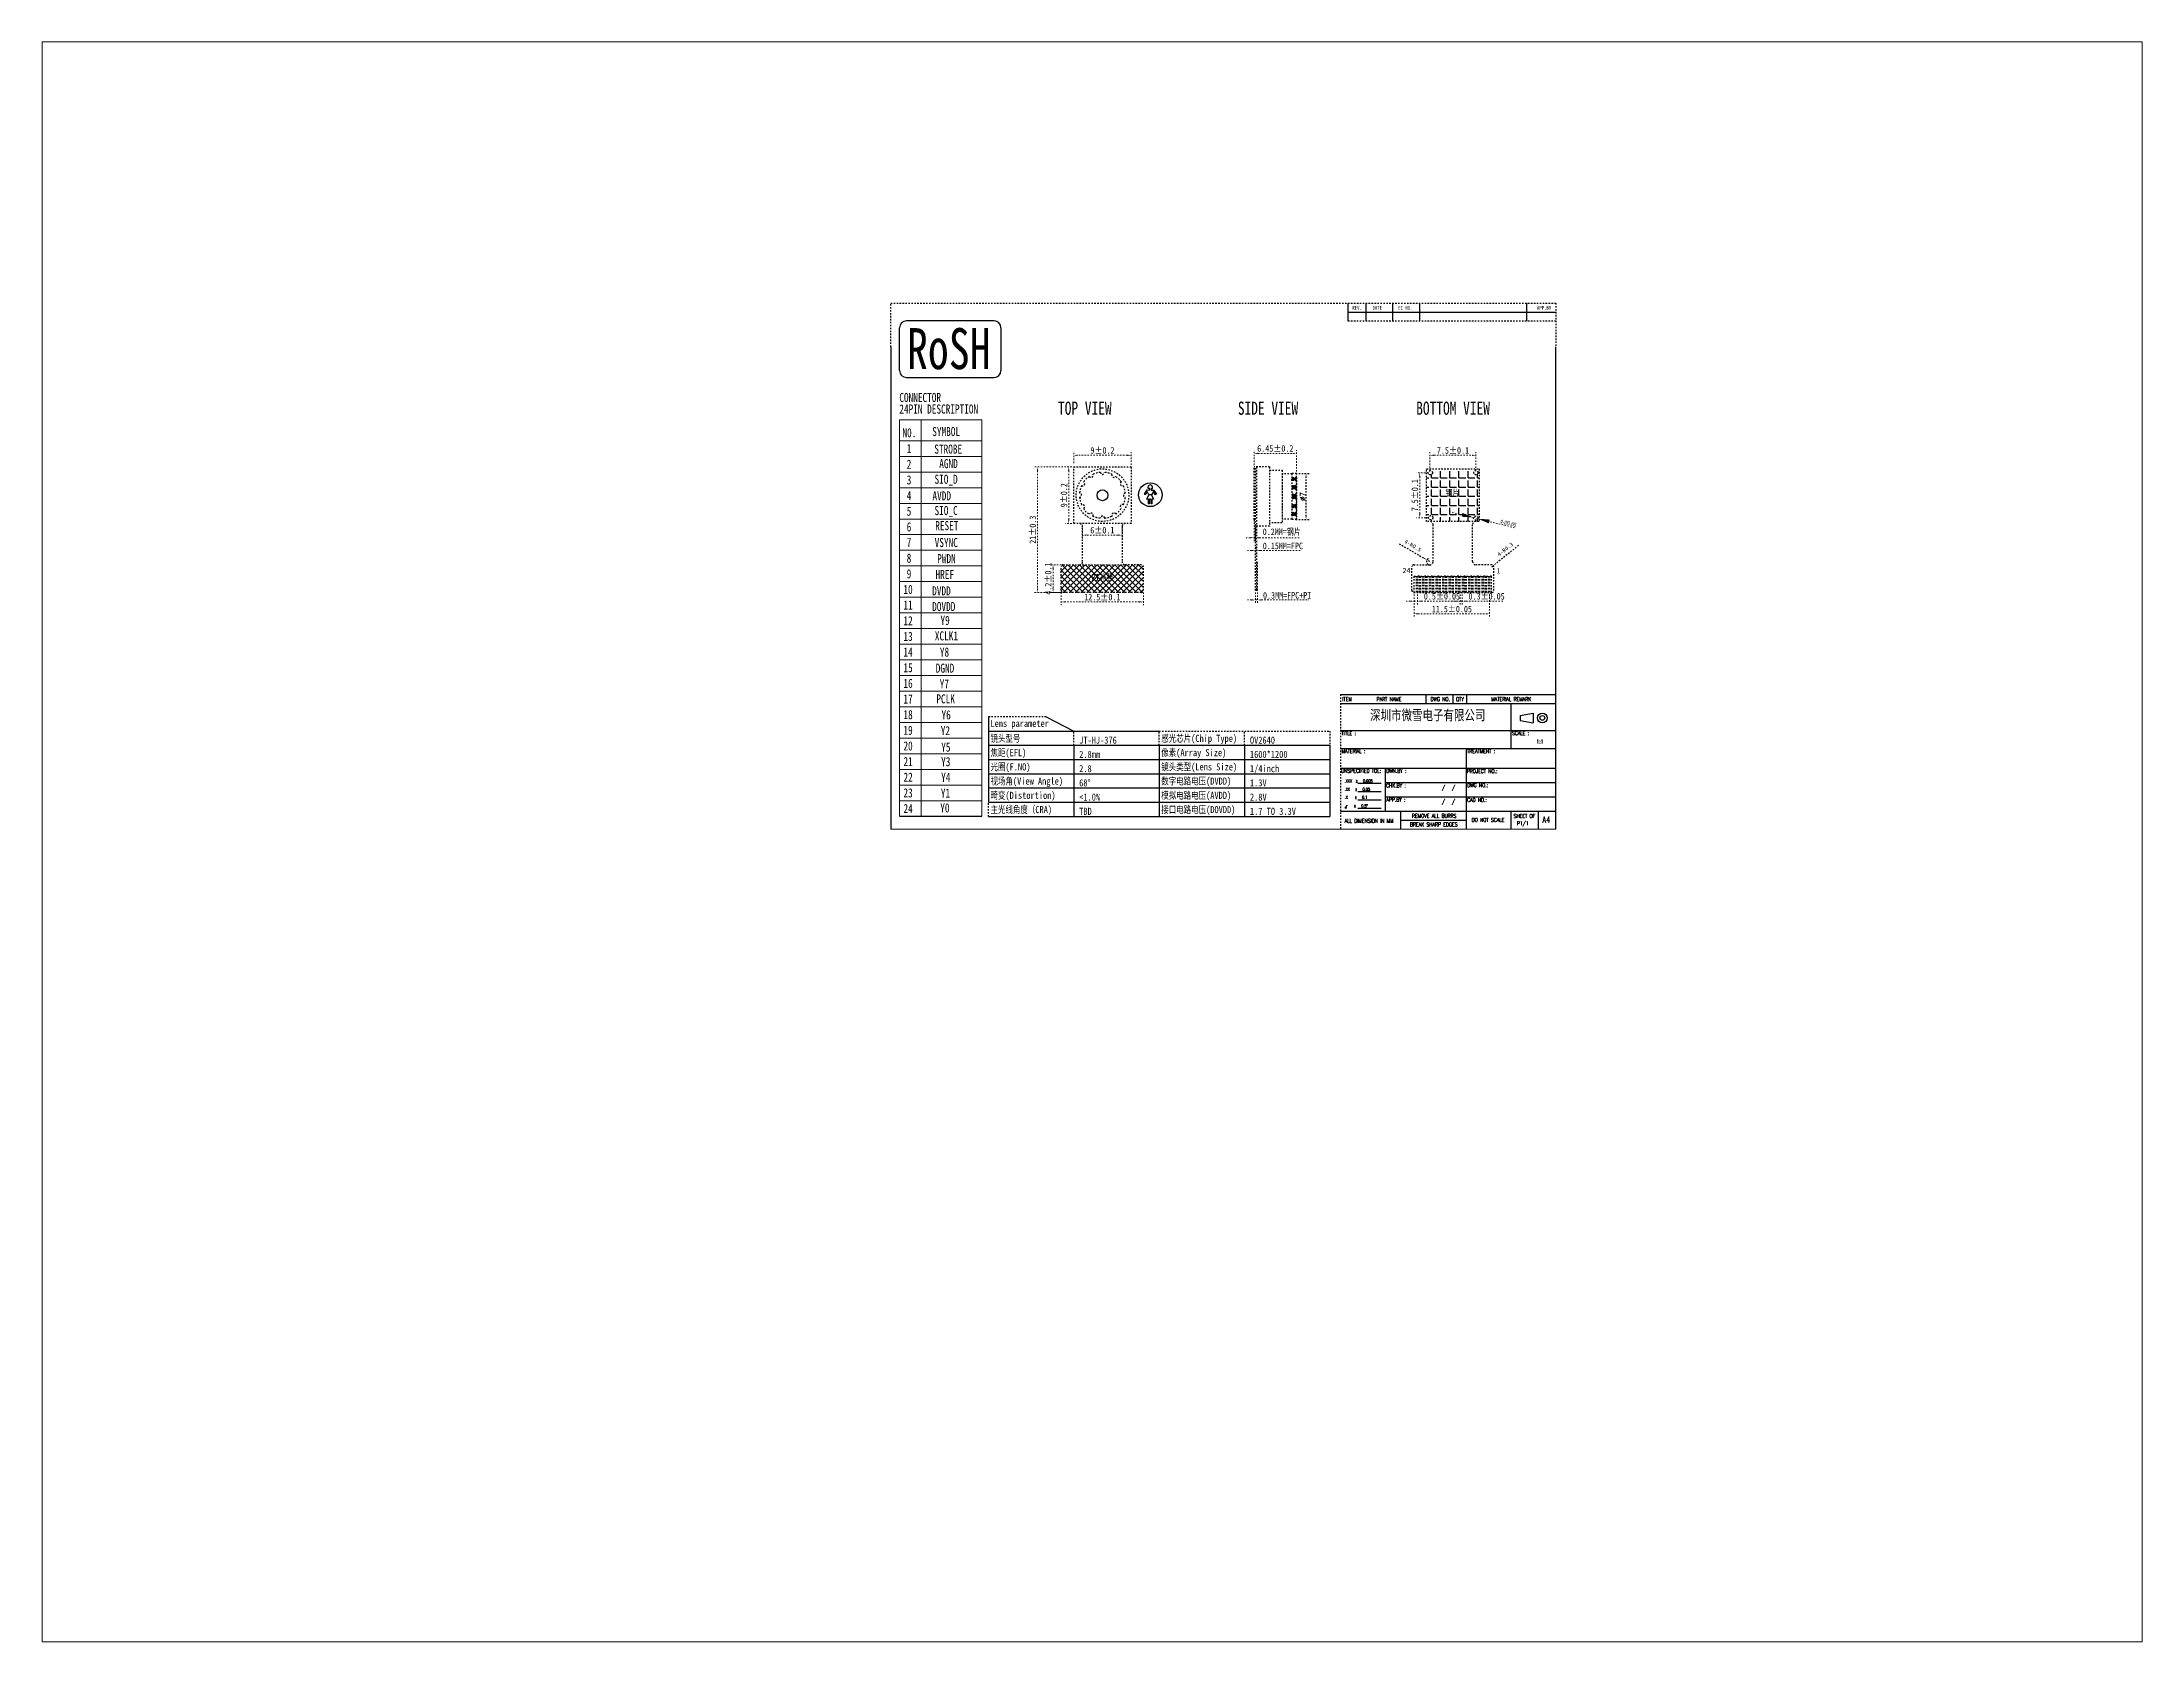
# Paper-space layout '布局1' of a CAD drawing. Header units: millimetres. Extents: x 27 to 240, y 20 to 183.
# The model-space entities are those that its viewports show. They can reach past a viewport. Long polylines and large blocks are cut down to what shows.
import ezdxf

# ---------------------------------------------------------------- set-up
doc = ezdxf.new("R2010")
doc.units = ezdxf.units.MM
doc.header["$LTSCALE"] = 0.05
doc.linetypes.add('JIS_02_0.7', pattern=[1.35, 0.75, -0.6])
doc.layers.add('TEXT', color=4, linetype='Continuous')
doc.layers.add('粗实线层', color=7, linetype='Continuous', lineweight=18)
doc.styles.add('COMPLEX', font='complex', dxfattribs={"width": 0.7, "height": 3})
doc.styles.add('宋体', font='', dxfattribs={"width": 0.75})
doc.styles.add('样式 1', font='', dxfattribs={"width": 0.75})
doc.styles.add('样式 2', font='romant.shx')
doc.styles.get('宋体').set_extended_font_data('SimSun')
doc.styles.get('样式 1').set_extended_font_data('SimSun')
doc.dimstyles.new('ISO-25', dxfattribs={"dimtxt": 0.6, "dimasz": 0.5, "dimexe": 0.3, "dimexo": 0.2, "dimgap": 0.5, "dimtad": 1, "dimdsep": 46, "dimtxsty": 'Standard', "dimcen": 0.6, "dimclrd": 2, "dimclre": 2, "dimadec": 0, "dimazin": 0, "dimtol": 1, "dimtp": 0.1, "dimtm": 0.1, "dimtfac": 1, "dimtmove": 0, "dimatfit": 3, "dimfxl": 1, "dimarcsym": 0})
doc.dimstyles.new('ISO-25$0', dxfattribs={"dimscale": 0, "dimtxt": 1, "dimasz": 0.6, "dimexe": 0.5, "dimexo": 0.3, "dimgap": 0.2, "dimtad": 1, "dimrnd": 0.0005, "dimdsep": 46, "dimtxsty": '样式 1', "dimcen": 2.5, "dimclrd": 3, "dimclre": 3, "dimclrt": 3, "dimazin": 0, "dimtfac": 1, "dimtmove": 0, "dimatfit": 3, "dimfxl": 1, "dimlwd": 9, "dimlwe": 9, "dimarcsym": 0})
doc.dimstyles.new('ISO-25$3', dxfattribs={"dimscale": 0.6, "dimtxt": 1, "dimasz": 3, "dimexe": 0.5, "dimexo": 0.3, "dimgap": 0.2, "dimtad": 1, "dimrnd": 0.0005, "dimdsep": 46, "dimtxsty": '样式 1', "dimcen": 2.5, "dimclrd": 3, "dimclre": 3, "dimclrt": 3, "dimaunit": 1, "dimazin": 0, "dimtfac": 1, "dimtmove": 0, "dimatfit": 3, "dimfxl": 1, "dimlwd": 9, "dimlwe": 9, "dimarcsym": 0})
doc.dimstyles.new('副本 F', dxfattribs={"dimscale": 0.5, "dimtxt": 1.5, "dimasz": 1, "dimexe": 1, "dimexo": 0.5, "dimgap": 0.3, "dimtad": 1, "dimdsep": 46, "dimtxsty": '样式 2', "dimcen": 1, "dimclrd": 3, "dimclre": 3, "dimclrt": 3, "dimazin": 0, "dimtp": 0.5, "dimtm": 0.5, "dimtfac": 1, "dimtmove": 0, "dimatfit": 3, "dimfxl": 1, "dimtzin": 0, "dimarcsym": 0})
pattern_1 = [(45, (7.0305, 7.33355), (-0.1122532, 0.1122532), [])]

psp = doc.layouts.new('布局1')

msp = doc.modelspace()

# ---------------------------------------------------------------- texts
at = {"lineweight": 18, "style": '宋体', "width": 0.75}
for s, height, p in [('24PIN DESCRIPTION', 1.38388, (30.88, 194.361)), ('CONNECTOR', 1.3839, (30.88, 196.119)), ('N0.', 1.3839, (31.358, 190.752)), ('SYMBOL', 1.3839, (35.898, 190.934)), ('1', 1.384, (32.003, 188.338)), ('STROBE', 1.3839, (36.208, 188.261)), ('2', 1.384, (32.003, 185.955)), ('AGND', 1.3839, (36.959, 186.051)), ('4', 1.384, (32.003, 181.19)), ('3', 1.384, (32.003, 183.573)), (' AVDD', 1.3839, (35.221, 181.142)), ('SIO_D', 1.3839, (36.239, 183.673)), ('5', 1.384, (32.003, 178.807)), ('SIO_C', 1.3839, (36.239, 178.908)), ('6', 1.384, (32.003, 176.425)), ('RESET', 1.3839, (36.347, 176.609)), ('8', 1.384, (32.003, 171.66)), ('7', 1.384, (32.003, 174.042)), ('VSYNC', 1.3839, (36.265, 174.037)), ('PWDN', 1.3839, (36.647, 171.583)), ('9', 1.384, (32.003, 169.277)), ('HREF', 1.3839, (36.395, 169.179)), ('10', 1.3839, (31.506, 166.895)), (' DVDD', 1.3839, (35.176, 166.673)), ('11', 1.3839, (31.506, 164.512)), ('12', 1.3839, (31.506, 162.129)), (' DOVDD', 1.3839, (35.176, 164.29)), ('Y9', 1.3839, (37.145, 162.184)), ('13', 1.3839, (31.506, 159.747)), ('XCLK1', 1.3839, (36.284, 159.82)), ('14', 1.3839, (31.506, 157.364)), ('Y8', 1.3839, (37.054, 157.359)), ('15', 1.3839, (31.506, 154.982)), ('16', 1.3839, (31.506, 152.599)), ('DGND', 1.3839, (36.421, 154.907)), ('Y7', 1.3839, (37.032, 152.52)), ('17', 1.3839, (31.506, 150.217)), ('PCLK', 1.3839, (36.516, 150.23)), ('18', 1.3839, (31.506, 147.834)), ('Y6', 1.3839, (37.304, 147.801)), ('20', 1.3839, (31.506, 143.069)), ('19', 1.3839, (31.506, 145.451)), ('Y2', 1.3839, (37.19, 145.401)), ('Y5', 1.3839, (37.259, 142.888)), ('JT-HJ-376', 1.0843, (58.268, 144.103)), ('OV2640', 1.0843, (84.266, 144.103)), ('21', 1.3839, (31.506, 140.686)), ('Y3', 1.3839, (37.249, 140.669)), ('2.8mm', 1.0843, (58.268, 141.935)), ('2.8', 1.0843, (58.268, 139.766)), ('1600*1200', 1.0843, (84.266, 141.935)), ('1/4inch', 1.0843, (84.266, 139.766)), ('22', 1.3839, (31.506, 138.304)), ('Y4', 1.3839, (37.249, 138.287)), ('68%%D', 1.0843, (58.268, 137.597)), ('1.3V', 1.0843, (84.266, 137.597)), ('23', 1.3839, (31.506, 135.921)), ('24', 1.3839, (31.506, 133.538)), ('Y0', 1.3839, (37.114, 133.631)), ('Y1', 1.3839, (37.204, 135.875)), ('TBD', 1.0843, (58.268, 133.26)), ('<1.0%%%', 1.0843, (58.268, 135.429)), ('2.8V', 1.0843, (84.266, 135.429)), ('1.7 TO 3.3V', 1.08431, (84.266, 133.26))]:
    msp.add_text(s, height=height, dxfattribs=at).set_placement(p)
at = {"color": 7, "insert": (102.775, 224.457), "char_height": 0.6, "attachment_point": 1}
msp.add_mtext('\\A1;', dxfattribs=at)
at = {"linetype": 'JIS_02_0.7', "ltscale": 0.0001, "char_height": 1, "width": 8.52904, "attachment_point": 1, "style": '宋体'}
for s, insert in [('{\\C3;钢片}', (114.048, 182.77)), ('{\\C3;PI补强}', (60.138, 169.94))]:
    msp.add_mtext(s, dxfattribs=dict(at, insert=insert))
at = {"color": 3, "linetype": 'JIS_02_0.7', "ltscale": 0.0001, "char_height": 0.8, "width": 2.72725, "attachment_point": 1}
for s, insert in [('{\\C1;24}', (107.482, 170.863)), ('{\\C1;1}', (121.809, 170.818))]:
    msp.add_mtext(s, dxfattribs=dict(at, insert=insert))
at = {"color": 1, "linetype": 'JIS_02_0.7', "ltscale": 0.0001, "insert": (102.558, 149.231), "char_height": 1.56038, "width": 66.27679, "attachment_point": 1, "style": '宋体'}
msp.add_mtext('深圳市微雪电子有限公司', dxfattribs=at)
at = {"layer": 'TEXT', "color": 0, "char_height": 2, "attachment_point": 1, "style": '宋体'}
for s, insert, width in [('TOP VIEW', (55.044, 196.177), 49.70901), ('SIDE VIEW', (82.425, 196.177), 49.70901), ('BOTTOM VIEW', (109.583, 196.177), 63.63421)]:
    msp.add_mtext(s, dxfattribs=dict(at, insert=insert, width=width))
at = {"layer": '粗实线层', "lineweight": -3}
for s, height, style, width, p in [('REV.', 0.5874, '宋体', 0.75, (99.865, 210.172)), ('DATE', 0.5874, '宋体', 0.75, (102.947, 210.172)), ('EC NO.', 0.5874, '宋体', 0.75, (106.835, 210.172)), ('APP.BY', 0.5874, '宋体', 0.75, (127.974, 210.172)), ('ITEM', 0.5904, 'COMPLEX', 0.7, (98.336, 150.58)), ('PART NAME', 0.5904, 'COMPLEX', 0.7, (103.551, 150.58)), ('DWG NO.', 0.5904, 'COMPLEX', 0.7, (111.768, 150.58)), ('QTY', 0.5904, 'COMPLEX', 0.7, (115.637, 150.58)), ('MATERIAL REMARK', 0.59042, 'COMPLEX', 0.7, (121.009, 150.58)), ('Lens parameter', 1.08431, '宋体', 0.75, (44.761, 146.641)), ('镜头型号', 1.0843, '宋体', 0.75, (44.761, 144.367)), ('感光芯片(Chip Type)', 1.08431, '宋体', 0.75, (70.76, 144.367)), ('TITLE :', 0.5904, 'COMPLEX', 0.7, (98.2, 145.38)), ('SCALE :', 0.5904, 'COMPLEX', 0.7, (124.157, 145.401)), ('1:1', 0.5904, 'COMPLEX', 0.7, (127.884, 144.148)), ('焦距(EFL)', 1.0843, '宋体', 0.75, (44.761, 142.198)), ('光圈(F.NO)', 1.0843, '宋体', 0.75, (44.761, 140.029)), ('像素(Array Size)', 1.08431, '宋体', 0.75, (70.76, 142.198)), ('镜头类型(Lens Size)', 1.08431, '宋体', 0.75, (70.76, 140.029)), ('MATERIAL :', 0.5904, 'COMPLEX', 0.7, (98.223, 142.676)), ('TREATMENT :', 0.59042, 'COMPLEX', 0.7, (117.331, 142.666)), ('视场角(View Angle)', 1.08431, '宋体', 0.75, (44.761, 137.861)), ('数字电路电压(DVDD)', 1.08431, '宋体', 0.75, (70.76, 137.861)), ('UNSPECIFIED TOL:', 0.59042, 'COMPLEX', 0.7, (98.166, 139.674)), ('.XXX  %%p   0.005', 0.44281, 'COMPLEX', 0.7, (98.681, 138.203)), ('CHK.BY :', 0.5904, 'COMPLEX', 0.7, (104.998, 137.445)), ('DWN.BY :', 0.5904, 'COMPLEX', 0.7, (105.028, 139.673)), (' /   /', 0.5904, 'COMPLEX', 0.7, (113.146, 137.135)), ('PROJECT NO.:', 0.59042, 'COMPLEX', 0.7, (117.28, 139.619)), ('DWG NO.:', 0.5904, 'COMPLEX', 0.7, (117.362, 137.473)), ('主光线角度（CRA)', 1.0843, '宋体', 0.75, (44.761, 133.524)), ('畸变(Distortion)', 1.08431, '宋体', 0.75, (44.761, 135.692)), ('接口电路电压(DOVDD)', 1.08431, '宋体', 0.75, (70.76, 133.524)), ('模拟电路电压(AVDD)', 1.08431, '宋体', 0.75, (70.76, 135.692)), ('.XX   %%p   0.05', 0.44281, 'COMPLEX', 0.7, (98.681, 136.937)), ('.X    %%p   0.1', 0.44281, 'COMPLEX', 0.7, (98.681, 135.715)), ('      %%p   0.5%%D', 0.44281, 'COMPLEX', 0.7, (98.52, 134.412)), ('APP.BY :', 0.5904, 'COMPLEX', 0.7, (105.028, 135.279)), (' /   /', 0.5904, 'COMPLEX', 0.7, (113.146, 134.998)), ('CAD NO.:', 0.5904, 'COMPLEX', 0.7, (117.311, 135.235)), ('ALL DIMENSION IN MM', 0.59042, 'COMPLEX', 0.7, (98.681, 132.074)), ('BREAK SHARP EDGES', 0.59042, 'COMPLEX', 0.7, (108.634, 131.515)), ('REMOVE ALL BURRS ', 0.59042, 'COMPLEX', 0.7, (108.95, 132.804)), ('DO NOT SCALE', 0.59042, 'COMPLEX', 0.7, (118.032, 132.194)), ('SHEET OF ', 0.5904, 'COMPLEX', 0.7, (124.411, 132.794)), ('P1/1', 0.5904, 'COMPLEX', 0.7, (124.906, 131.669)), ('A4', 0.9661, 'COMPLEX', 0.7, (128.805, 132.032))]:
    msp.add_text(s, height=height, dxfattribs=dict(at, style=style, width=width)).set_placement(p)

# ---------------------------------------------------------------- blocks, each defined once
blk = doc.blocks.new('*D33')
at = {"color": 3, "linetype": 'JIS_02_0.7', "lineweight": 9, "ltscale": 0.0001, "transparency": 16777216}
for p, q in [((55.54, 167.13), (55.54, 165.18)), ((68.04, 167.13), (68.04, 165.18)), ((67.44, 165.68), (56.14, 165.68))]:
    blk.add_line(p, q, dxfattribs=at)
at = {"color": 3, "linetype": 'JIS_02_0.7', "ltscale": 0.0001, "transparency": 16777216}
for points in [[(56.14, 165.78), (56.14, 165.58), (55.54, 165.68)], [(67.44, 165.78), (67.44, 165.58), (68.04, 165.68)]]:
    blk.add_solid(points, dxfattribs=at)
at = {"color": 3, "linetype": 'JIS_02_0.7', "ltscale": 0.0001, "transparency": 16777216, "insert": (61.79, 166.41), "char_height": 1, "attachment_point": 5, "style": '样式 1'}
blk.add_mtext('12.5%%P0.1', dxfattribs=at)
blk = doc.blocks.new('*D34')
at = {"color": 3, "linetype": 'JIS_02_0.7', "lineweight": 9, "ltscale": 0.0001, "transparency": 16777216}
for p, q in [((55.54, 171.33), (53.79, 171.33)), ((54.29, 170.73), (54.29, 167.73)), ((55.54, 167.13), (53.79, 167.13))]:
    blk.add_line(p, q, dxfattribs=at)
at = {"color": 3, "linetype": 'JIS_02_0.7', "ltscale": 0.0001, "transparency": 16777216}
for points in [[(54.19, 170.73), (54.39, 170.73), (54.29, 171.33)], [(54.19, 167.73), (54.39, 167.73), (54.29, 167.13)]]:
    blk.add_solid(points, dxfattribs=at)
at = {"color": 3, "linetype": 'JIS_02_0.7', "ltscale": 0.0001, "transparency": 16777216, "insert": (53.55, 169.23), "char_height": 1, "attachment_point": 5, "rotation": 90, "style": '样式 1'}
blk.add_mtext('4.2%%P0.1', dxfattribs=at)
blk = doc.blocks.new('*D35')
at = {"color": 3, "linetype": 'JIS_02_0.7', "lineweight": 9, "ltscale": 0.0001, "transparency": 16777216}
for p, q in [((111.43, 185.35), (109.62, 185.35)), ((110.12, 184.75), (110.12, 179.11)), ((111.49, 178.51), (109.62, 178.51))]:
    blk.add_line(p, q, dxfattribs=at)
at = {"color": 3, "linetype": 'JIS_02_0.7', "ltscale": 0.0001, "transparency": 16777216}
for points in [[(110.02, 184.75), (110.22, 184.75), (110.12, 185.35)], [(110.02, 179.11), (110.22, 179.11), (110.12, 178.51)]]:
    blk.add_solid(points, dxfattribs=at)
at = {"color": 3, "linetype": 'JIS_02_0.7', "ltscale": 0.0001, "transparency": 16777216, "insert": (109.38, 181.93), "char_height": 1, "attachment_point": 5, "rotation": 90, "style": '样式 1'}
blk.add_mtext('7.5%%P0.1', dxfattribs=at)
blk = doc.blocks.new('*D36')
at = {"color": 3, "linetype": 'JIS_02_0.7', "lineweight": 9, "ltscale": 0.0001, "transparency": 16777216}
for p, q in [((58.79, 176.88), (58.79, 175.36)), ((64.19, 175.86), (59.39, 175.86)), ((64.79, 176.85), (64.79, 175.36))]:
    blk.add_line(p, q, dxfattribs=at)
at = {"color": 3, "linetype": 'JIS_02_0.7', "ltscale": 0.0001, "transparency": 16777216}
for points in [[(59.39, 175.96), (59.39, 175.76), (58.79, 175.86)], [(64.19, 175.96), (64.19, 175.76), (64.79, 175.86)]]:
    blk.add_solid(points, dxfattribs=at)
at = {"color": 3, "linetype": 'JIS_02_0.7', "ltscale": 0.0001, "transparency": 16777216, "insert": (61.79, 176.6), "char_height": 1, "attachment_point": 5, "style": '样式 1'}
blk.add_mtext('6%%P0.1', dxfattribs=at)
blk = doc.blocks.new('*D37')
at = {"color": 3, "linetype": 'JIS_02_0.7', "lineweight": 9, "ltscale": 0.0001, "transparency": 16777216}
for p, q in [((111.68, 185.63), (111.68, 188.51)), ((112.28, 188.01), (118.08, 188.01)), ((118.68, 185.65), (118.68, 188.51))]:
    blk.add_line(p, q, dxfattribs=at)
at = {"color": 3, "linetype": 'JIS_02_0.7', "ltscale": 0.0001, "transparency": 16777216}
for points in [[(112.28, 188.11), (112.28, 187.91), (111.68, 188.01)], [(118.08, 188.11), (118.08, 187.91), (118.68, 188.01)]]:
    blk.add_solid(points, dxfattribs=at)
at = {"color": 3, "linetype": 'JIS_02_0.7', "ltscale": 0.0001, "transparency": 16777216, "insert": (115.18, 188.75), "char_height": 1, "attachment_point": 5, "style": '样式 1'}
blk.add_mtext('7.5%%P0.1', dxfattribs=at)
blk = doc.blocks.new('*D38')
at = {"color": 3, "linetype": 'JIS_02_0.7', "lineweight": 9, "ltscale": 0.0001, "transparency": 16777216}
for p, q in [((57.43, 186.83), (57.43, 188.51)), ((65.6, 188.01), (58.03, 188.01)), ((66.2, 186.54), (66.2, 188.51))]:
    blk.add_line(p, q, dxfattribs=at)
at = {"color": 3, "linetype": 'JIS_02_0.7', "ltscale": 0.0001, "transparency": 16777216}
for points in [[(58.03, 188.11), (58.03, 187.91), (57.43, 188.01)], [(65.6, 188.11), (65.6, 187.91), (66.2, 188.01)]]:
    blk.add_solid(points, dxfattribs=at)
at = {"color": 3, "linetype": 'JIS_02_0.7', "ltscale": 0.0001, "transparency": 16777216, "insert": (61.81, 188.75), "char_height": 1, "attachment_point": 5, "style": '样式 1'}
blk.add_mtext('9%%P0.2', dxfattribs=at)
blk = doc.blocks.new('*D39')
at = {"color": 3, "linetype": 'JIS_02_0.7', "lineweight": 9, "ltscale": 0.0001, "transparency": 16777216}
for p, q in [((57.13, 186.24), (56.18, 186.24)), ((56.68, 185.64), (56.68, 178.23)), ((57.13, 177.63), (56.18, 177.63))]:
    blk.add_line(p, q, dxfattribs=at)
at = {"color": 3, "linetype": 'JIS_02_0.7', "ltscale": 0.0001, "transparency": 16777216}
for points in [[(56.58, 185.64), (56.78, 185.64), (56.68, 186.24)], [(56.58, 178.23), (56.78, 178.23), (56.68, 177.63)]]:
    blk.add_solid(points, dxfattribs=at)
at = {"color": 3, "linetype": 'JIS_02_0.7', "ltscale": 0.0001, "transparency": 16777216, "insert": (55.95, 181.93), "char_height": 1, "attachment_point": 5, "rotation": 90, "style": '样式 1'}
blk.add_mtext('9%%P0.2', dxfattribs=at)
blk = doc.blocks.new('*D59')
at = {"color": 3, "linetype": 'JIS_02_0.7', "lineweight": 9, "ltscale": 0.0001, "transparency": 16777216}
for p, q in [((57.13, 186.24), (51.43, 186.24)), ((51.93, 185.64), (51.93, 167.73)), ((56.2, 167.13), (51.43, 167.13))]:
    blk.add_line(p, q, dxfattribs=at)
at = {"color": 3, "linetype": 'JIS_02_0.7', "ltscale": 0.0001, "transparency": 16777216}
for points in [[(51.83, 185.64), (52.03, 185.64), (51.93, 186.24)], [(51.83, 167.73), (52.03, 167.73), (51.93, 167.13)]]:
    blk.add_solid(points, dxfattribs=at)
at = {"color": 3, "linetype": 'JIS_02_0.7', "ltscale": 0.0001, "transparency": 16777216, "insert": (51.2, 176.68), "char_height": 1, "attachment_point": 5, "rotation": 90, "style": '样式 1'}
blk.add_mtext('21%%P0.3', dxfattribs=at)
blk = doc.blocks.new('*D60')
at = {"color": 3, "linetype": 'JIS_02_0.7', "lineweight": 9, "ltscale": 0.0001, "transparency": 16777216}
for p, q in [((85.1, 167.13), (85.1, 165.48)), ((85.4, 167.13), (85.4, 165.48)), ((84.5, 165.98), (83.9, 165.98)), ((85.1, 165.98), (85.4, 165.98)), ((86, 165.98), (93.25, 165.98))]:
    blk.add_line(p, q, dxfattribs=at)
at = {"color": 3, "linetype": 'JIS_02_0.7', "ltscale": 0.0001, "transparency": 16777216}
for points in [[(84.5, 166.08), (84.5, 165.88), (85.1, 165.98)], [(86, 166.08), (86, 165.88), (85.4, 165.98)]]:
    blk.add_solid(points, dxfattribs=at)
at = {"color": 3, "linetype": 'JIS_02_0.7', "ltscale": 0.0001, "transparency": 16777216, "insert": (89.93, 166.68), "char_height": 1, "attachment_point": 5, "style": '样式 1'}
blk.add_mtext('0.3MM=FPC+PI', dxfattribs=at)
blk = doc.blocks.new('ROSH')
at = {"color": 0}
for p, q in [((589.91, 1201.41), (577.07, 1201.41)), ((577.07, 1193.14), (589.91, 1193.14))]:
    blk.add_line(p, q, dxfattribs=at)
for points in [[(576.07, 1194.14), (576.07, 1200.41)], [(590.91, 1200.41), (590.91, 1194.14)]]:
    blk.add_lwpolyline(points, dxfattribs=at)
for centre, start, end in [((577.07, 1200.41), 90, 180), ((589.91, 1200.41), 0, 90), ((577.07, 1194.14), 180, 270), ((589.91, 1194.14), 270, 0)]:
    blk.add_arc(centre, 1, start, end, dxfattribs=at)
at = {"color": 1, "linetype": 'JIS_02_0.7', "ltscale": 0.0001, "insert": (577.15, 1200.35), "char_height": 6, "width": 254.848, "attachment_point": 1, "style": '宋体'}
blk.add_mtext('RoSH', dxfattribs=at)
blk = doc.blocks.new('*D62')
at = {"color": 3, "linetype": 'JIS_02_0.7', "lineweight": 9, "ltscale": 0.0001, "transparency": 16777216}
for p, q in [((116.58, 178.95), (114.83, 179.38)), ((118.33, 178.52), (118.96, 178.36)), ((124.56, 176.98), (120.7, 177.93))]:
    blk.add_line(p, q, dxfattribs=at)
at = {"color": 3, "linetype": 'JIS_02_0.7', "ltscale": 0.0001, "transparency": 16777216}
for points in [[(116.65, 179.24), (116.51, 178.66), (118.33, 178.52)], [(120.78, 178.22), (120.63, 177.64), (118.96, 178.36)]]:
    blk.add_solid(points, dxfattribs=at)
at = {"color": 3, "linetype": 'JIS_02_0.7', "ltscale": 0.0001, "transparency": 16777216, "insert": (123.61, 177.67), "char_height": 0.6, "attachment_point": 5, "rotation": 346.1062, "style": '样式 1'}
blk.add_mtext('{\\fPMingLiU|b0|i0|c134|p18;4-\\fMS PGothic|b0|i0|c134|p34;∅0.65}', dxfattribs=at)
blk = doc.blocks.new('*D63')
at = {"color": 3, "linetype": 'JIS_02_0.7', "lineweight": 9, "ltscale": 0.0001, "transparency": 16777216}
for p, q in [((84.9, 176.93), (84.9, 174.96)), ((85.1, 176.93), (85.1, 174.96)), ((84.3, 175.46), (83.7, 175.46)), ((84.9, 175.46), (85.1, 175.46)), ((85.7, 175.46), (91.9, 175.46))]:
    blk.add_line(p, q, dxfattribs=at)
at = {"color": 3, "linetype": 'JIS_02_0.7', "ltscale": 0.0001, "transparency": 16777216}
for points in [[(84.3, 175.56), (84.3, 175.36), (84.9, 175.46)], [(85.7, 175.56), (85.7, 175.36), (85.1, 175.46)]]:
    blk.add_solid(points, dxfattribs=at)
at = {"color": 3, "linetype": 'JIS_02_0.7', "ltscale": 0.0001, "transparency": 16777216, "insert": (89.1, 176.31), "char_height": 1, "attachment_point": 5, "style": '样式 1'}
blk.add_mtext('0.2MM=钢片', dxfattribs=at)
blk = doc.blocks.new('*D64')
at = {"color": 3, "linetype": 'JIS_02_0.7', "lineweight": 9, "ltscale": 0.0001, "transparency": 16777216}
for p, q in [((109.26, 166.83), (109.26, 165.3)), ((109.76, 166.83), (109.76, 165.3)), ((108.66, 165.8), (108.06, 165.8)), ((109.26, 165.8), (109.76, 165.8)), ((110.36, 165.8), (116.04, 165.8))]:
    blk.add_line(p, q, dxfattribs=at)
at = {"color": 3, "linetype": 'JIS_02_0.7', "ltscale": 0.0001, "transparency": 16777216}
for points in [[(108.66, 165.9), (108.66, 165.7), (109.26, 165.8)], [(110.36, 165.9), (110.36, 165.7), (109.76, 165.8)]]:
    blk.add_solid(points, dxfattribs=at)
at = {"color": 3, "linetype": 'JIS_02_0.7', "ltscale": 0.0001, "transparency": 16777216, "insert": (113.5, 166.54), "char_height": 1, "attachment_point": 5, "style": '样式 1'}
blk.add_mtext('0.5%%P0.05', dxfattribs=at)
blk = doc.blocks.new('*D65')
at = {"color": 3, "linetype": 'JIS_02_0.7', "lineweight": 9, "ltscale": 0.0001, "transparency": 16777216}
for p, q in [((116.26, 166.83), (116.26, 165.3)), ((116.56, 166.83), (116.56, 165.3)), ((115.66, 165.8), (115.06, 165.8)), ((116.26, 165.8), (116.56, 165.8)), ((117.16, 165.8), (122.84, 165.8))]:
    blk.add_line(p, q, dxfattribs=at)
at = {"color": 3, "linetype": 'JIS_02_0.7', "ltscale": 0.0001, "transparency": 16777216}
for points in [[(115.66, 165.9), (115.66, 165.7), (116.26, 165.8)], [(117.16, 165.9), (117.16, 165.7), (116.56, 165.8)]]:
    blk.add_solid(points, dxfattribs=at)
at = {"color": 3, "linetype": 'JIS_02_0.7', "ltscale": 0.0001, "transparency": 16777216, "insert": (120.3, 166.54), "char_height": 1, "attachment_point": 5, "style": '样式 1'}
blk.add_mtext('0.3%%P0.05', dxfattribs=at)
blk = doc.blocks.new('*D66')
at = {"color": 3, "linetype": 'JIS_02_0.7', "lineweight": 9, "ltscale": 0.0001, "transparency": 16777216}
for p, q in [((109.26, 166.83), (109.26, 163.37)), ((120.76, 166.83), (120.76, 163.37)), ((109.86, 163.87), (120.16, 163.87))]:
    blk.add_line(p, q, dxfattribs=at)
at = {"color": 3, "linetype": 'JIS_02_0.7', "ltscale": 0.0001, "transparency": 16777216}
for points in [[(109.86, 163.97), (109.86, 163.77), (109.26, 163.87)], [(120.16, 163.97), (120.16, 163.77), (120.76, 163.87)]]:
    blk.add_solid(points, dxfattribs=at)
at = {"color": 3, "linetype": 'JIS_02_0.7', "ltscale": 0.0001, "transparency": 16777216, "insert": (115.01, 164.6), "char_height": 1, "attachment_point": 5, "style": '样式 1'}
blk.add_mtext('11.5%%P0.05', dxfattribs=at)
blk = doc.blocks.new('*D68')
at = {"color": 3, "linetype": 'JIS_02_0.7', "lineweight": 9, "ltscale": 0.0001, "transparency": 16777216}
for p, q in [((84.5, 173.51), (83.9, 173.51)), ((85.1, 173.81), (85.1, 174.01)), ((85.1, 173.51), (85.25, 173.51)), ((85.25, 173.81), (85.25, 174.01)), ((85.85, 173.51), (92.1, 173.51))]:
    blk.add_line(p, q, dxfattribs=at)
at = {"color": 3, "linetype": 'JIS_02_0.7', "ltscale": 0.0001, "transparency": 16777216}
for points in [[(84.5, 173.61), (84.5, 173.41), (85.1, 173.51)], [(85.85, 173.61), (85.85, 173.41), (85.25, 173.51)]]:
    blk.add_solid(points, dxfattribs=at)
at = {"color": 3, "linetype": 'JIS_02_0.7', "ltscale": 0.0001, "transparency": 16777216, "insert": (89.28, 174.21), "char_height": 1, "attachment_point": 5, "style": '样式 1'}
blk.add_mtext('0.15MM=FPC', dxfattribs=at)
blk = doc.blocks.new('*D69')
at = {"color": 2, "linetype": 'JIS_02_0.7', "lineweight": -2, "ltscale": 0.0001, "transparency": 16777216}
for p, q in [((106.99, 174.53), (110.79, 172.33)), ((111.66, 171.83), (111.23, 172.08))]:
    blk.add_line(p, q, dxfattribs=at)
blk.add_arc((111.66, 171.83), 0.5, 115.5863, 247.0817, dxfattribs=at)
at = {"color": 2, "linetype": 'JIS_02_0.7', "ltscale": 0.0001, "transparency": 16777216}
blk.add_solid([(110.84, 172.4), (110.75, 172.26), (111.23, 172.08)], dxfattribs=at)
at = {"color": 0, "linetype": 'JIS_02_0.7', "ltscale": 0.0001, "transparency": 16777216, "insert": (109.07, 174.25), "char_height": 0.6, "attachment_point": 5, "rotation": 329.9638}
blk.add_mtext('4-R0.5', dxfattribs=at)
blk = doc.blocks.new('*D70')
at = {"color": 2, "linetype": 'JIS_02_0.7', "lineweight": -2, "ltscale": 0.0001, "transparency": 16777216}
for p, q in [((125.16, 174.29), (121.73, 171.53)), ((121.11, 171.03), (121.34, 171.22))]:
    blk.add_line(p, q, dxfattribs=at)
at = {"color": 2, "linetype": 'JIS_02_0.7', "ltscale": 0.0001, "transparency": 16777216}
blk.add_solid([(121.68, 171.6), (121.79, 171.47), (121.34, 171.22)], dxfattribs=at)
at = {"color": 0, "linetype": 'JIS_02_0.7', "ltscale": 0.0001, "transparency": 16777216, "insert": (123.14, 173.69), "char_height": 0.6, "attachment_point": 5, "rotation": 38.8344}
blk.add_mtext('4-R0.3', dxfattribs=at)
blk = doc.blocks.new('*D107')
at = {"color": 3, "linetype": 'JIS_02_0.7', "lineweight": -2, "ltscale": 0.0001}
for p, q in [((91.25, 185.23), (93.31, 185.23)), ((92.81, 178.73), (92.81, 184.73)), ((91.25, 178.23), (93.31, 178.23))]:
    blk.add_line(p, q, dxfattribs=at)
at = {"color": 3, "linetype": 'JIS_02_0.7', "ltscale": 0.0001}
for points in [[(92.73, 184.73), (92.89, 184.73), (92.81, 185.23)], [(92.73, 178.73), (92.89, 178.73), (92.81, 178.23)]]:
    blk.add_solid(points, dxfattribs=at)
at = {"color": 3, "linetype": 'JIS_02_0.7', "ltscale": 0.0001, "insert": (92.29, 181.73), "char_height": 0.75, "attachment_point": 5, "rotation": 90, "style": '样式 2'}
blk.add_mtext('%%C7', dxfattribs=at)
blk = doc.blocks.new('*D109')
at = {"color": 3, "linetype": 'JIS_02_0.7', "lineweight": 9, "ltscale": 0.0001}
for p, q in [((84.9, 186.53), (84.9, 188.8)), ((91.35, 185.53), (91.35, 188.8)), ((85.5, 188.3), (90.75, 188.3))]:
    blk.add_line(p, q, dxfattribs=at)
at = {"color": 3, "linetype": 'JIS_02_0.7', "ltscale": 0.0001}
for points in [[(85.5, 188.4), (85.5, 188.2), (84.9, 188.3)], [(90.75, 188.4), (90.75, 188.2), (91.35, 188.3)]]:
    blk.add_solid(points, dxfattribs=at)
at = {"color": 3, "linetype": 'JIS_02_0.7', "ltscale": 0.0001, "insert": (88.13, 189.04), "char_height": 1, "attachment_point": 5, "style": '样式 1'}
blk.add_mtext('6.45%%P0.2', dxfattribs=at)

# ---------------------------------------------------------------- dimensions: what is measured, and where the dimension line sits
at = {"color": 1, "linetype": 'JIS_02_0.7', "ltscale": 0.0001}
dim = msp.add_linear_dim(base=(57.43, 188.009), p1=(66.197, 186.238), p2=(57.43, 186.535), text='9%%P0.2', dimstyle='ISO-25$0', override={"dimscale": 1}, dxfattribs=at)
dim.commit()
dim.dimension.update_dxf_attribs({"geometry": '*D38', "text_midpoint": (61.813, 188.745)})
at = {"linetype": 'JIS_02_0.7', "ltscale": 0.0001}
for base, p1, p2, text, override, picture, middle in [((91.352, 188.3), (84.902, 186.231, -0.004), (91.352, 185.233, -0.004), '<>%%P0.2', {"dimscale": 1, "dimarcsym": 1}, '*D109', (88.127, 189.036)), ((118.677, 188.009), (111.681, 185.334), (118.677, 185.348), '7.5%%P0.1', {"dimscale": 1}, '*D37', (115.179, 188.745)), ((85.102, 175.458), (84.902, 177.23, -0.004), (85.102, 177.23, -0.004), '<>MM=钢片', {"dimscale": 1, "dimarcsym": 1}, '*D63', (89.102, 176.308)), ((85.252, 173.511), (85.102, 173.511, -0.004), (85.252, 173.511, -0.004), '<>MM=FPC', {"dimscale": 1, "dimarcsym": 1}, '*D68', (89.275, 174.211)), ((85.402, 165.976, -0.004), (85.102, 167.431, -0.004), (85.402, 167.431, -0.004), '<>MM=FPC+PI', {"dimscale": 1, "dimarcsym": 1}, '*D60', (89.927, 166.676, -0.004)), ((109.76, 165.8), (109.26, 167.131), (109.76, 167.131), '<>%%P0.05', {"dimscale": 1, "dimarcsym": 1}, '*D64', (113.502, 166.537)), ((120.76, 163.867), (109.26, 167.131), (120.76, 167.131), '<>%%P0.05', {"dimscale": 1, "dimarcsym": 1}, '*D66', (115.01, 164.603)), ((116.56, 165.8), (116.26, 167.131), (116.56, 167.131), '<>%%P0.05', {"dimscale": 1, "dimarcsym": 1}, '*D65', (120.302, 166.537))]:
    dim = msp.add_linear_dim(base=base, p1=p1, p2=p2, text=text, dimstyle='ISO-25$0', override=override, dxfattribs=at)
    dim.commit()
    dim.dimension.update_dxf_attribs({"geometry": picture, "text_midpoint": middle})
for base, p1, p2, text, dimstyle, override, picture, middle in [((51.933, 167.131), (57.43, 186.238), (56.497, 167.131), '21%%P0.3', 'ISO-25$0', {"dimscale": 1}, '*D59', (51.197, 176.684)), ((92.811, 185.233, -0.004), (91.002, 178.229, -0.004), (91.002, 185.233, -0.004), '%%C<>', '副本 F', {"dimtxt": 1.5, "dimarcsym": 1}, '*D107', (92.286, 181.731, -0.004))]:
    dim = msp.add_linear_dim(base=base, p1=p1, p2=p2, angle=90, text=text, dimstyle=dimstyle, override=override, dxfattribs=at)
    dim.commit()
    dim.dimension.update_dxf_attribs({"geometry": picture, "text_midpoint": middle})
at = {"color": 1, "linetype": 'JIS_02_0.7', "ltscale": 0.0001}
dim = msp.add_linear_dim(base=(56.682, 177.63), p1=(57.43, 186.238), p2=(57.43, 177.63), angle=90, text='9%%P0.2', dimstyle='ISO-25$0', override={"dimscale": 1}, dxfattribs=at)
dim.commit()
dim.dimension.update_dxf_attribs({"geometry": '*D39', "text_midpoint": (55.946, 181.934)})
at = {"color": 3, "linetype": 'JIS_02_0.7', "ltscale": 0.0001}
dim = msp.add_linear_dim(base=(110.117, 178.506), p1=(111.731, 185.345), p2=(111.79, 178.506), angle=90, text='7.5%%P0.1', dimstyle='ISO-25$0', override={"dimscale": 1}, dxfattribs=at)
dim.commit()
dim.dimension.update_dxf_attribs({"geometry": '*D35', "text_midpoint": (109.38, 181.925)})
at = {"linetype": 'JIS_02_0.7', "ltscale": 0.0001}
dim = msp.add_diameter_dim_2p(p1=(118.325, 178.52), p2=(118.956, 178.364), text='{\\fPMingLiU|b0|i0|c134|p18;4-\\fMS PGothic|b0|i0|c134|p34;<>}', dimstyle='ISO-25$3', override={"dimarcsym": 1}, dxfattribs=at)
dim.commit()
dim.dimension.update_dxf_attribs({"geometry": '*D62', "text_midpoint": (123.611, 177.674)})
at = {"color": 3, "linetype": 'JIS_02_0.7', "ltscale": 0.0001}
for base, p1, p2, picture, middle in [((58.786, 175.865), (64.786, 177.154), (58.786, 177.181), '*D36', (61.786, 176.601)), ((55.536, 165.676), (68.036, 167.431), (55.536, 167.431), '*D33', (61.786, 166.412))]:
    dim = msp.add_linear_dim(base=base, p1=p1, p2=p2, text='<>%%P0.1', dimstyle='ISO-25$0', override={"dimscale": 1}, dxfattribs=at)
    dim.commit()
    dim.dimension.update_dxf_attribs({"geometry": picture, "text_midpoint": middle})
at = {"linetype": 'JIS_02_0.7', "ltscale": 0.0001}
for center, mpoint, text, picture, middle in [((111.66, 171.831), (111.227, 172.081), '4-R0.5', '*D69', (109.074, 174.25)), ((121.11, 171.031), (121.344, 171.219), '4-R0.3', '*D70', (123.14, 173.692))]:
    dim = msp.add_radius_dim(center=center, mpoint=mpoint, text=text, dimstyle='ISO-25', override={"dimarcsym": 1}, dxfattribs=at)
    dim.commit()
    dim.dimension.update_dxf_attribs({"geometry": picture, "text_midpoint": middle})
at = {"color": 3, "linetype": 'JIS_02_0.7', "ltscale": 0.0001}
dim = msp.add_linear_dim(base=(54.29, 167.131), p1=(55.836, 171.331), p2=(55.836, 167.131), angle=90, text='<>%%P0.1', dimstyle='ISO-25$0', override={"dimscale": 1}, dxfattribs=at)
dim.commit()
dim.dimension.update_dxf_attribs({"geometry": '*D34', "text_midpoint": (54.29, 169.231), "dimtype": 160})

# ---------------------------------------------------------------- hatches: boundary and pattern name
at = {"linetype": 'JIS_02_0.7', "ltscale": 0.0001}
h = msp.add_hatch(dxfattribs=at)
h.set_pattern_fill('ANGLE', color=256, scale=0.2)
h.set_pattern_definition([(0, (2.9384, 2.9636), (0, 1.397), [1.016, -0.381]), (90, (2.9384, 2.9636), (-1.397, 9e-17), [1.016, -0.381])])
h.paths.add_polyline_path([(111.16, 177.931), (119.16, 177.931), (119.16, 185.931), (111.16, 185.931)])
h.paths.add_polyline_path([(111.406, 185.345, -1), (112.056, 185.345, -1)], flags=16)
h.paths.add_polyline_path([(112.115, 178.506, -1), (111.465, 178.506, -1)], flags=16)
h.paths.add_polyline_path([(118.334, 185.37, -1), (118.984, 185.37, -1)], flags=16)
h.paths.add_polyline_path([(118.966, 178.442, -1), (118.316, 178.442, -1)], flags=16)
h.paths.add_polyline_path([(113.765, 181.159), (116.398, 181.159), (116.398, 183.081), (113.765, 183.081)], flags=24)
h = msp.add_hatch(dxfattribs=at)
h.set_pattern_fill('ANSI31', color=256, scale=0.05, style=0)
h.set_pattern_definition(pattern_1)
h.paths.add_polyline_path([(91.352, 184.653), (90.652, 184.653), (90.652, 184.166), (91.352, 184.166)])
h.paths.add_polyline_path([(91.352, 182.082), (90.652, 182.082), (90.652, 181.392), (91.352, 181.392)])
h.paths.add_polyline_path([(91.352, 179.308), (90.652, 179.308), (90.652, 178.821), (91.352, 178.821)])
h = msp.add_hatch(dxfattribs=at)
h.set_pattern_fill('ANSI31', color=256, scale=0.05, style=0)
h.set_pattern_definition(pattern_1)
h.paths.add_polyline_path([(91.352, 183.398), (90.652, 183.398), (90.652, 182.913), (91.352, 182.913)])
h.paths.add_polyline_path([(91.352, 180.521), (90.652, 180.521), (90.652, 180.036), (91.352, 180.036)])
h = msp.add_hatch(dxfattribs=at)
h.set_pattern_fill('ANSI37', color=256, scale=0.2)
h.set_pattern_definition([(45, (-0.51134, 2.9636), (-0.4490128, 0.4490128), []), (135, (-0.51134, 2.9636), (-0.4490128, -0.4490128), [])])
h.paths.add_polyline_path([(55.536, 167.431, 0.4142136), (55.836, 167.131), (67.736, 167.131, 0.4142136), (68.036, 167.431), (68.036, 171.031, 0.4142136), (67.736, 171.331), (65.286, 171.331), (58.286, 171.331), (55.836, 171.331, 0.4142136), (55.536, 171.031)])
h.paths.add_polyline_path([(59.863, 168.335), (63.563, 168.335), (63.563, 170.257), (59.863, 170.257)], flags=24)

# ---------------------------------------------------------------- linework, layer by layer
for p, q in [((29.579, 204.509), (29.579, 211.177)), ((29.579, 211.177), (130.839, 211.177)), ((130.839, 211.177), (130.839, 204.509)), ((99.192, 208.457), (130.839, 208.457)), ((57.43, 177.63), (57.43, 186.238)), ((57.43, 186.238), (66.197, 186.238)), ((66.197, 186.238), (66.197, 177.623)), ((84.902, 178.227, -0.004), (84.902, 186.231, -0.004)), ((87.252, 186.231, -0.004), (84.902, 186.231, -0.004)), ((85.102, 167.431, -0.004), (85.102, 186.231, -0.004)), ((85.252, 186.231, -0.004), (85.252, 167.431, -0.004)), ((87.252, 186.231, -0.004), (87.252, 177.231, -0.004)), ((87.252, 185.731, -0.004), (89.152, 185.731, -0.004)), ((89.152, 185.731, -0.004), (89.152, 177.731, -0.004)), ((111.16, 177.931), (111.16, 185.931)), ((111.16, 185.931), (119.16, 185.931)), ((119.16, 185.931), (119.16, 177.931)), ((90.652, 185.198, -0.004), (89.152, 185.198, -0.004)), ((89.152, 185.198, -0.004), (89.152, 178.264, -0.004)), ((91.352, 185.233, -0.004), (90.652, 185.233, -0.004)), ((90.652, 185.233, -0.004), (90.652, 178.229, -0.004)), ((90.652, 184.166, -0.004), (90.652, 184.653, -0.004)), ((90.652, 184.653, -0.004), (91.352, 184.653, -0.004)), ((91.352, 184.166, -0.004), (90.652, 184.166, -0.004)), ((90.652, 183.398, -0.004), (91.352, 183.398, -0.004)), ((90.652, 182.913, -0.004), (91.352, 182.913, -0.004)), ((91.352, 184.653, -0.004), (91.352, 185.233, -0.004)), ((91.352, 184.653, -0.004), (91.352, 178.229, -0.004)), ((91.352, 182.082, -0.004), (91.352, 184.166, -0.004)), ((91.352, 182.082, -0.004), (90.652, 182.082, -0.004)), ((91.352, 181.392, -0.004), (90.652, 181.392, -0.004)), ((90.652, 180.521, -0.004), (91.352, 180.521, -0.004)), ((90.652, 180.036, -0.004), (91.352, 180.036, -0.004)), ((90.652, 178.821, -0.004), (90.652, 179.308, -0.004)), ((90.652, 179.308, -0.004), (91.352, 179.308, -0.004)), ((91.352, 181.392, -0.004), (91.352, 181.392, -0.004)), ((91.352, 179.308, -0.004), (91.352, 181.392, -0.004)), ((66.197, 177.623), (57.43, 177.623)), ((58.786, 171.831), (58.786, 177.121)), ((64.786, 177.154), (64.786, 172.131)), ((64.786, 177.154), (64.786, 171.831)), ((84.902, 178.227, -0.004), (84.902, 177.23, -0.004)), ((84.902, 177.23, -0.004), (85.102, 177.23, -0.004)), ((87.252, 177.231, -0.004), (85.102, 177.23, -0.004)), ((89.152, 177.731, -0.004), (87.252, 177.731, -0.004)), ((90.652, 178.264, -0.004), (89.152, 178.264, -0.004)), ((91.352, 178.821, -0.004), (90.652, 178.821, -0.004)), ((91.352, 178.229, -0.004), (90.652, 178.229, -0.004)), ((91.352, 178.264, -0.004), (91.352, 178.821, -0.004)), ((119.16, 177.931), (111.16, 177.931)), ((112.16, 171.831), (112.16, 177.431)), ((118.16, 171.831), (118.16, 177.478)), ((55.536, 167.431), (55.536, 171.031)), ((55.836, 171.331), (58.286, 171.331)), ((58.286, 171.331), (65.286, 171.331)), ((67.736, 171.331), (65.286, 171.331)), ((68.036, 167.431), (68.036, 171.031)), ((85.402, 171.631, -0.004), (85.252, 171.631, -0.004)), ((85.402, 167.431, -0.004), (85.402, 171.631, -0.004)), ((108.91, 167.431), (108.91, 171.031)), ((109.21, 171.331), (111.66, 171.331)), ((109.26, 167.131), (109.26, 169.631)), ((109.26, 169.631), (109.56, 169.631)), ((109.56, 169.631), (109.56, 167.131)), ((109.76, 169.631), (109.76, 167.131)), ((110.06, 169.631), (109.76, 169.631)), ((110.06, 167.131), (110.06, 169.631)), ((110.26, 167.131), (110.26, 169.631)), ((110.26, 169.631), (110.56, 169.631)), ((110.56, 169.631), (110.56, 167.131)), ((110.76, 169.631), (110.76, 167.131)), ((111.06, 169.631), (110.76, 169.631)), ((111.06, 167.131), (111.06, 169.631)), ((111.26, 167.131), (111.26, 169.631)), ((111.26, 169.631), (111.56, 169.631)), ((111.56, 169.631), (111.56, 167.131)), ((111.76, 169.631), (111.76, 167.131)), ((112.06, 169.631), (111.76, 169.631)), ((112.06, 167.131), (112.06, 169.631)), ((112.26, 167.131), (112.26, 169.631)), ((112.26, 169.631), (112.56, 169.631)), ((112.56, 169.631), (112.56, 167.131)), ((112.76, 169.631), (112.76, 167.131)), ((113.06, 169.631), (112.76, 169.631)), ((113.06, 167.131), (113.06, 169.631)), ((113.26, 167.131), (113.26, 169.631)), ((113.26, 169.631), (113.56, 169.631)), ((113.56, 169.631), (113.56, 167.131)), ((113.76, 169.631), (113.76, 167.131)), ((114.06, 169.631), (113.76, 169.631)), ((114.06, 167.131), (114.06, 169.631)), ((114.26, 167.131), (114.26, 169.631)), ((114.26, 169.631), (114.56, 169.631)), ((114.56, 169.631), (114.56, 167.131)), ((114.76, 169.631), (114.76, 167.131)), ((115.06, 169.631), (114.76, 169.631)), ((115.06, 167.131), (115.06, 169.631)), ((115.26, 167.131), (115.26, 169.631)), ((115.26, 169.631), (115.56, 169.631)), ((115.56, 169.631), (115.56, 167.131)), ((115.76, 169.631), (115.76, 167.131)), ((116.06, 169.631), (115.76, 169.631)), ((116.06, 167.131), (116.06, 169.631)), ((116.26, 167.131), (116.26, 169.631)), ((116.26, 169.631), (116.56, 169.631)), ((116.56, 169.631), (116.56, 167.131)), ((116.76, 169.631), (116.76, 167.131)), ((117.06, 169.631), (116.76, 169.631)), ((117.06, 167.131), (117.06, 169.631)), ((117.26, 167.131), (117.26, 169.631)), ((117.26, 169.631), (117.56, 169.631)), ((117.56, 169.631), (117.56, 167.131)), ((117.76, 169.631), (117.76, 167.131)), ((118.06, 169.631), (117.76, 169.631)), ((118.06, 167.131), (118.06, 169.631)), ((118.26, 167.131), (118.26, 169.631)), ((118.26, 169.631), (118.56, 169.631)), ((118.56, 169.631), (118.56, 167.131)), ((121.11, 171.331), (118.66, 171.331)), ((118.76, 169.631), (118.76, 167.131)), ((119.06, 169.631), (118.76, 169.631)), ((119.06, 167.131), (119.06, 169.631)), ((119.26, 167.131), (119.26, 169.631)), ((119.26, 169.631), (119.56, 169.631)), ((119.56, 169.631), (119.56, 167.131)), ((119.76, 169.631), (119.76, 167.131)), ((120.06, 169.631), (119.76, 169.631)), ((120.06, 167.131), (120.06, 169.631)), ((120.26, 167.131), (120.26, 169.631)), ((120.26, 169.631), (120.56, 169.631)), ((120.56, 169.631), (120.56, 167.131)), ((120.76, 169.631), (120.76, 167.131)), ((121.06, 169.631), (120.76, 169.631)), ((121.06, 167.131), (121.06, 169.631)), ((121.41, 167.431), (121.41, 171.031)), ((67.736, 167.131), (55.836, 167.131)), ((85.402, 167.431, -0.004), (85.102, 167.431, -0.004)), ((109.21, 167.131), (121.11, 167.131)), ((98.038, 151.59), (98.038, 131.089)), ((53.229, 148.197), (44.443, 148.197)), ((57.443, 143.86), (57.443, 146.028)), ((70.442, 146.028), (96.441, 146.028)), ((70.442, 143.86), (70.442, 146.028)), ((83.441, 143.86), (83.441, 146.028)), ((96.441, 146.028), (96.441, 143.86)), ((44.443, 133.017), (44.443, 135.185))]:
    msp.add_line(p, q, dxfattribs=at)
at = {"lineweight": 18}
for p, q in [((30.891, 193.384), (30.891, 133.039)), ((30.891, 193.384), (43.467, 193.384)), ((34.222, 193.384), (34.222, 133.039)), ((43.467, 193.384), (43.467, 133.039)), ((30.891, 190.221), (43.467, 190.221)), ((30.891, 187.838), (43.467, 187.838)), ((30.891, 185.456), (43.467, 185.456)), ((30.891, 183.073), (43.467, 183.073)), ((30.891, 180.691), (43.467, 180.691)), ((30.891, 178.308), (43.467, 178.308)), ((30.891, 175.925), (43.467, 175.925)), ((30.891, 173.543), (43.467, 173.543)), ((30.891, 171.16), (43.467, 171.16)), ((30.891, 168.778), (43.467, 168.778)), ((30.891, 166.395), (43.467, 166.395)), ((30.891, 164.012), (43.467, 164.012)), ((30.891, 161.63), (43.467, 161.63)), ((30.891, 159.247), (43.467, 159.247)), ((30.891, 156.865), (43.467, 156.865)), ((30.891, 154.482), (43.467, 154.482)), ((30.891, 152.1), (43.467, 152.1)), ((30.891, 149.717), (43.467, 149.717)), ((30.891, 147.334), (43.467, 147.334)), ((44.443, 148.197), (44.443, 135.185)), ((30.891, 144.952), (43.467, 144.952)), ((30.891, 142.569), (43.467, 142.569)), ((30.891, 140.187), (43.467, 140.187)), ((30.891, 137.804), (43.467, 137.804)), ((30.891, 135.421), (43.467, 135.421))]:
    msp.add_line(p, q, dxfattribs=at)
at = {"color": 0, "linetype": 'ByBlock'}
for p, q in [((68.605, 182.516), (68.288, 182.027)), ((68.547, 182.747), (68.951, 182.718)), ((68.605, 182.516), (68.634, 182.516)), ((68.951, 182.718), (68.951, 183.006)), ((69.239, 182.718), (69.239, 182.977)), ((69.584, 182.516), (69.613, 182.516)), ((68.806, 180.615), (68.806, 181.335)), ((68.951, 180.615), (68.806, 180.615)), ((69.296, 181.998), (68.893, 181.998)), ((69.239, 181.335), (68.951, 181.335)), ((68.951, 180.615), (68.951, 181.335)), ((69.21, 180.615), (69.239, 181.335)), ((69.354, 180.615), (69.21, 180.615)), ((69.354, 180.615), (69.354, 181.335))]:
    msp.add_line(p, q, dxfattribs=at)
for points in [[(68.547, 182.747), (68.144, 182.113), (68.288, 182.027)], [(68.806, 181.335), (68.576, 181.335), (68.893, 181.998), (68.605, 182.516)], [(68.951, 183.006), (68.864, 182.977), (68.778, 182.977), (68.778, 183.006), (68.749, 183.035), (68.749, 183.208), (68.806, 183.294), (68.835, 183.352), (68.893, 183.409)], [(69.296, 183.409), (69.21, 183.467), (69.095, 183.496), (68.979, 183.467), (68.893, 183.409)], [(69.239, 182.977), (69.411, 182.977), (69.44, 183.006), (69.44, 183.208), (69.383, 183.265), (69.354, 183.352), (69.296, 183.409)], [(69.239, 182.718), (69.642, 182.718), (70.016, 182.084), (69.872, 181.998), (69.584, 182.516), (69.296, 181.998), (69.584, 181.335), (69.354, 181.335)]]:
    msp.add_lwpolyline(points, dxfattribs=at)
at = {"linetype": 'JIS_02_0.7', "ltscale": 0.0001}
msp.add_circle((61.813, 181.944), 4.002, dxfattribs=at)
at = {"color": 0, "linetype": 'JIS_02_0.7', "ltscale": 0.0001}
for centre in [(111.731, 185.345), (118.659, 185.37), (111.79, 178.506), (118.641, 178.442)]:
    msp.add_circle(centre, 0.325, dxfattribs=at)
msp.add_circle((61.813, 181.93), 0.83)
at = {"color": 0, "linetype": 'ByBlock'}
msp.add_circle((69.095, 181.998), 1.798, dxfattribs=at)
at = {"linetype": 'JIS_02_0.7', "ltscale": 0.0001}
for centre, radius, start, end in [((61.813, 181.93), 3.495, 155.2105, 174.7895), ((58.786, 183.678), 0.318, 242.60525, 57.39475), ((61.339, 182.404), 2.836, 122.95889, 147.08848), ((60.063, 184.956), 0.318, 212.65263, 27.44213), ((61.813, 181.93), 3.495, 95.2105, 114.83687), ((61.813, 185.426), 0.318, 182.60525, 357.39475), ((61.813, 181.93), 3.495, 65.2105, 84.7895), ((63.561, 184.957), 0.318, 152.60525, 327.39475), ((61.813, 181.93), 3.495, 35.25788, 54.7895), ((64.839, 183.68), 0.318, 122.65263, 297.44213), ((61.813, 181.93), 3.495, 5.2105, 24.83687), ((58.318, 181.93), 0.318, 272.60525, 87.39475), ((61.813, 181.93), 3.495, 185.2105, 204.83687), ((58.788, 180.18), 0.318, 302.65263, 117.44213), ((60.503, 180.619), 1.698, 204.5857, 245.46168), ((60.066, 178.903), 0.318, 332.60525, 147.39475), ((63.563, 178.905), 0.318, 32.65263, 207.44213), ((61.813, 181.93), 3.495, 305.25788, 324.7895), ((64.84, 180.183), 0.318, 62.60525, 237.39475), ((61.813, 181.93), 3.495, 335.2105, 354.7895), ((65.308, 181.93), 0.318, 92.60525, 267.39475), ((58.286, 177.121), 0.5, 0, 90), ((61.813, 181.93), 3.495, 245.2105, 264.7895), ((61.813, 178.435), 0.318, 2.60525, 177.39475), ((61.813, 181.93), 3.495, 275.2105, 294.83687), ((65.286, 177.121), 0.5, 90, 180), ((111.66, 177.431), 0.5, 0, 90), ((118.66, 177.431), 0.5, 90, 180), ((55.836, 171.031), 0.3, 90, 180), ((58.286, 171.831), 0.5, 270, 0), ((65.286, 171.831), 0.5, 180, 270), ((67.736, 171.031), 0.3, 0, 90), ((109.21, 171.031), 0.3, 90, 180), ((111.66, 171.831), 0.5, 270, 0), ((118.66, 171.831), 0.5, 180, 270), ((121.11, 171.031), 0.3, 0, 90), ((55.836, 167.431), 0.3, 180, 270), ((67.736, 167.431), 0.3, 270, 0), ((109.21, 167.431), 0.3, 180, 270), ((121.11, 167.431), 0.3, 270, 0)]:
    msp.add_arc(centre, radius, start, end, dxfattribs=at)
at = {"layer": '粗实线层', "lineweight": -3}
for p, q in [((99.192, 211.177), (99.192, 208.457)), ((101.911, 211.177), (101.911, 208.457)), ((105.99, 211.177), (105.99, 208.457)), ((110.069, 211.177), (110.069, 208.457)), ((126.384, 211.177), (126.384, 208.457)), ((99.192, 209.817), (130.839, 209.817)), ((29.579, 204.509), (29.579, 131.089)), ((130.839, 131.089), (130.839, 204.509)), ((98.038, 151.59), (130.839, 151.59)), ((111.055, 151.59), (111.055, 150.223)), ((115.144, 151.59), (115.144, 150.223)), ((117.253, 151.59), (117.253, 150.223)), ((44.443, 148.197), (44.443, 135.185)), ((53.229, 148.197), (57.443, 146.028)), ((98.038, 150.223), (130.839, 150.223)), ((124.006, 150.223), (124.006, 143.39)), ((125.429, 148.391), (127.399, 148.761)), ((125.429, 148.391), (125.429, 147.653)), ((125.429, 147.653), (127.399, 147.284)), ((127.399, 148.761), (127.399, 147.284)), ((44.443, 146.028), (70.442, 146.028)), ((98.038, 146.123), (130.839, 146.123)), ((44.443, 143.86), (70.442, 143.86)), ((44.443, 143.86), (96.441, 143.86)), ((44.443, 141.691), (96.441, 141.691)), ((57.443, 143.86), (57.443, 133.017)), ((70.442, 143.86), (70.442, 133.017)), ((83.441, 143.86), (83.441, 133.017)), ((96.441, 143.86), (96.441, 133.017)), ((98.038, 143.39), (130.839, 143.39)), ((117.172, 143.39), (117.172, 131.089)), ((44.443, 139.523), (96.441, 139.523)), ((98.038, 140.383), (130.839, 140.383)), ((100.673, 138.088), (104.222, 138.088)), ((104.872, 140.383), (104.872, 133.823)), ((104.872, 138.196), (130.839, 138.196)), ((44.443, 137.354), (96.441, 137.354)), ((44.443, 135.185), (96.441, 135.185)), ((99.063, 134.761), (98.697, 134.322)), ((98.697, 134.322), (99.034, 134.322)), ((100.673, 136.822), (104.222, 136.822)), ((100.673, 135.556), (104.222, 135.556)), ((104.872, 136.01), (130.839, 136.01)), ((30.891, 133.039), (43.467, 133.039)), ((44.443, 133.017), (96.441, 133.017)), ((98.038, 133.823), (130.839, 133.823)), ((100.673, 134.29), (104.222, 134.29)), ((107.185, 133.823), (107.185, 131.089)), ((107.185, 132.456), (117.172, 132.456)), ((123.974, 133.823), (123.974, 131.089)), ((128.142, 133.823), (128.142, 131.089))]:
    msp.add_line(p, q, dxfattribs=at)
at = {"layer": '粗实线层'}
for p, q in [((70.442, 143.86), (96.441, 143.86)), ((130.839, 131.089), (29.579, 131.089))]:
    msp.add_line(p, q, dxfattribs=at)
at = {"layer": '粗实线层', "lineweight": -3}
for radius in [0.739, 0.369]:
    msp.add_circle((128.791, 148.022), radius, dxfattribs=at)

# ---------------------------------------------------------------- block references
at = {"xscale": 1.040256, "yscale": 1.040256, "zscale": 1.040256}
msp.add_blockref('ROSH', (-568.34, -1041.301), dxfattribs=at)

msp.set_redraw_order([(e.dxf.handle, doc.entitydb.next_handle()) for e in msp.query("TEXT MTEXT ATTDEF DIMENSION ARC_DIMENSION")])  # texts and dimensions are drawn at this point

# ---------------------------------------------------------------- viewports
at = {"layer": '0', "color": 1, "linetype": 'JIS_02_0.7', "ltscale": 0.0001}
psp.add_viewport(center=(133.35, 101.6), size=(213.36, 162.56), view_center_point=(60.218, 129.131), view_height=243.61132, dxfattribs=at)

doc.saveas('drawing.dxf')
